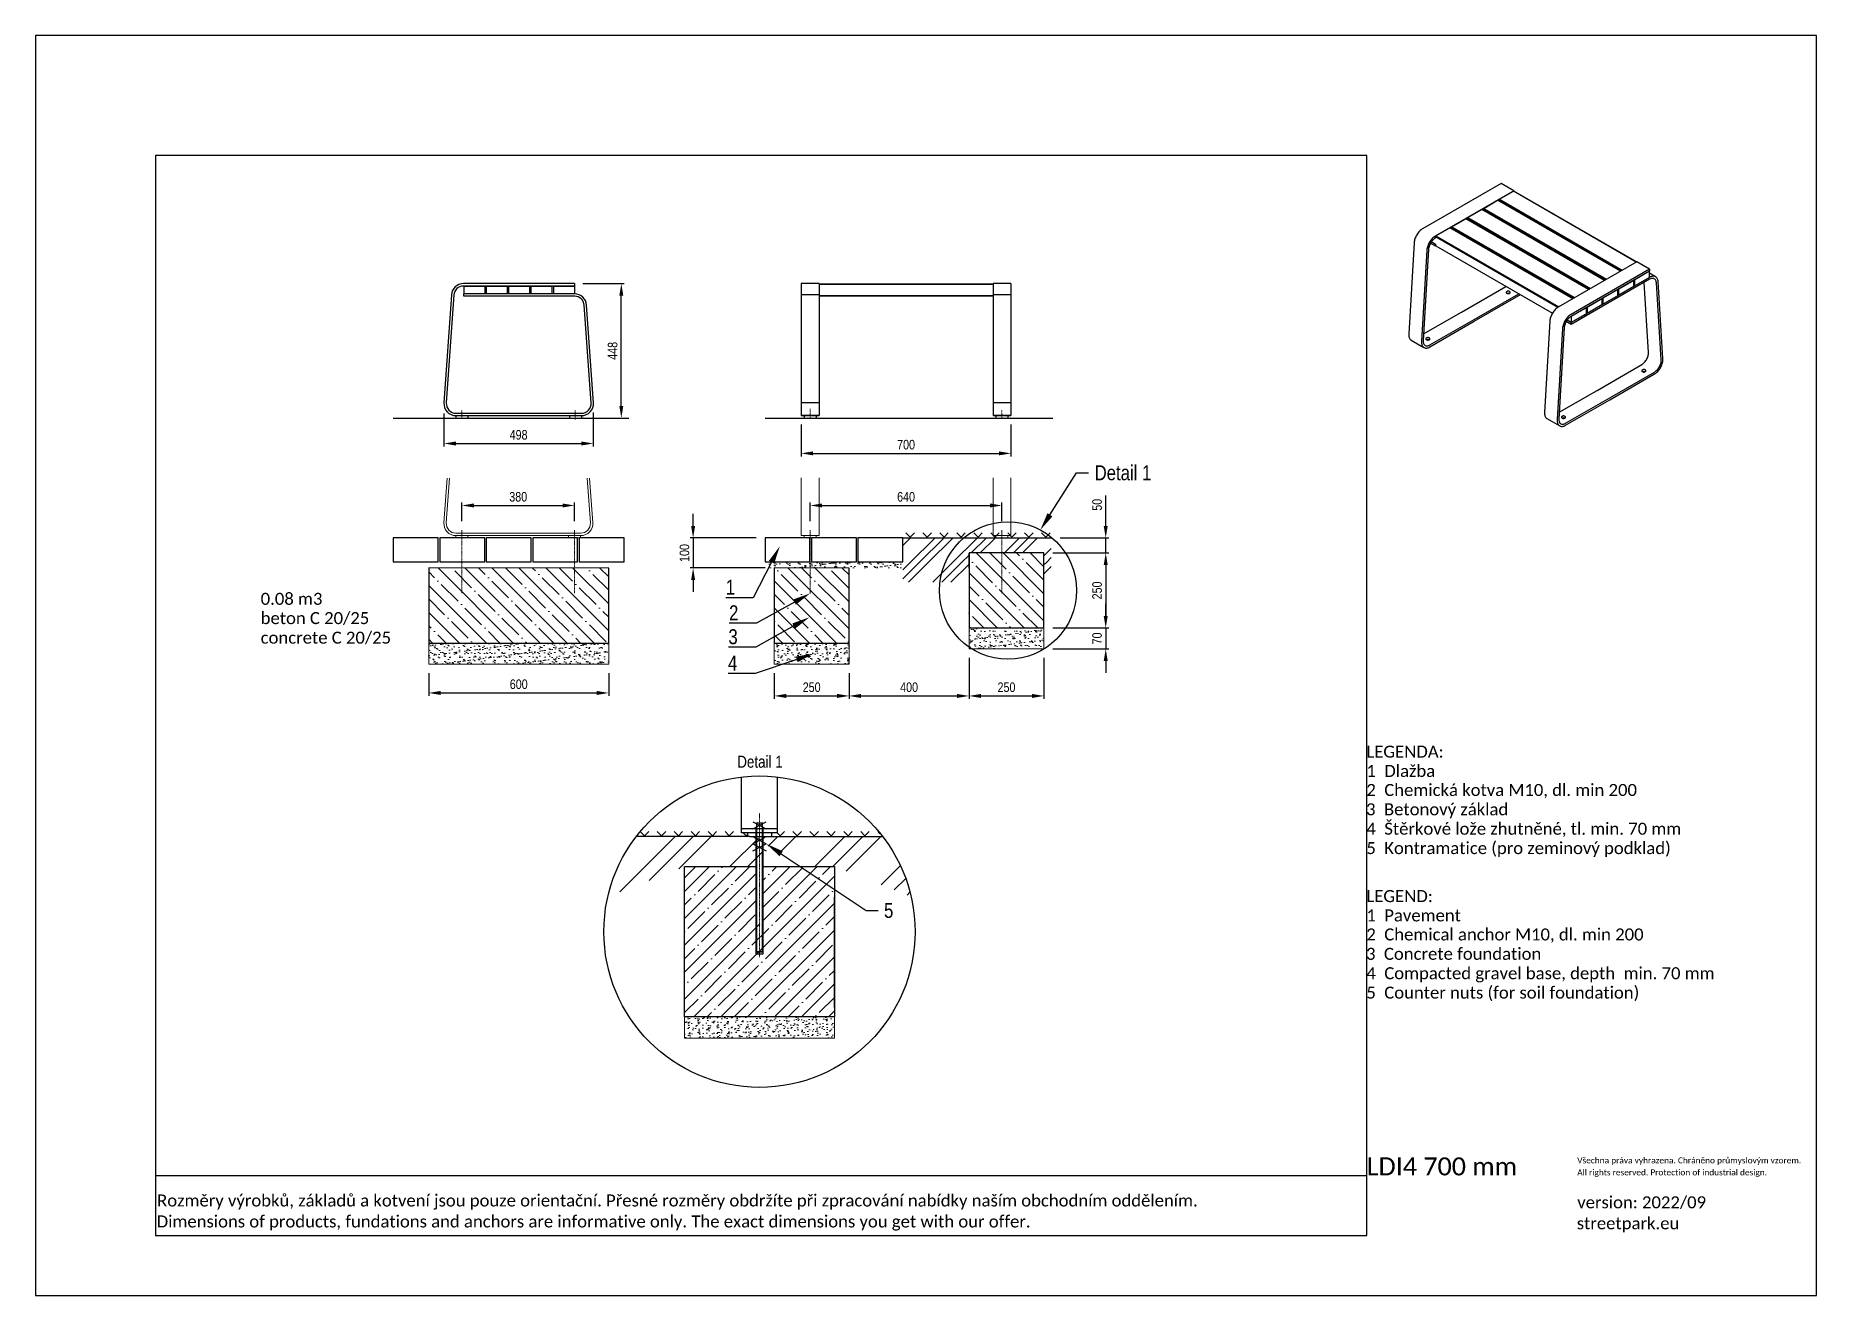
# Model space of a CAD drawing. Header units: millimetres. Extents: x 5064 to 11004, y 3085 to 7285.
import ezdxf
from ezdxf import colors
from ezdxf.entities.mleader import LeaderData, LeaderLine
from ezdxf.lldxf.tags import DXFTag
from ezdxf.math import Vec2, Vec3

# ---------------------------------------------------------------- set-up
doc = ezdxf.new("R2010")
doc.units = ezdxf.units.MM
doc.header["$LTSCALE"] = 0.3
doc.linetypes.add('DashDot', pattern=[15, 9, -3, 0, -3])
doc.layers.add('Nekreslit', color=6, linetype='Continuous', plot=False)
doc.layers.add('SRAFY', color=251, linetype='Continuous', lineweight=13)
doc.styles.add('SEACAD_Arial', font='arial.ttf', dxfattribs={"width": 0.8})
doc.styles.get("Standard").update_dxf_attribs({"font": 'calibri.ttf'})
tags = doc.linetypes.add('HIDDEN2', pattern=[4.7625, 3.175, -1.5875]).pattern_tags.tags
tags[6:7] = [DXFTag(74, 4), DXFTag(75, 0), DXFTag(340, '0'), DXFTag(46, 0.0), DXFTag(50, 0.0), DXFTag(44, 0.0), DXFTag(45, 0.0)]
tags[4:5] = [DXFTag(74, 4), DXFTag(75, 0), DXFTag(340, '0'), DXFTag(46, 0.0), DXFTag(50, 0.0), DXFTag(44, 0.0), DXFTag(45, 0.0)]
doc.dimstyles.new('ISO-25', dxfattribs={"dimtxt": 1.6, "dimasz": 2, "dimexe": 0.5, "dimexo": 1.5, "dimtad": 1, "dimdec": 0, "dimtxsty": 'SEACAD_Arial', "dimcen": 2, "dimadec": 0, "dimazin": 0, "dimtfac": 1, "dimtdec": 0, "dimtmove": 0, "dimatfit": 3, "dimfxl": 1, "dimarcsym": 0})
pattern_1 = [(135, (961.977, 0), (-44.9013, -44.9013), []), (135, (961.977, 44.9), (-44.9013, -44.9013), [79.375, -15.875, 0, -15.875])]

msp = doc.modelspace()

# ---------------------------------------------------------------- texts
for s, height, p in [('0.08 m3', 40, (5815.1, 5387.6)), ('beton C 20/25', 40, (5815.1, 5323.3)), ('concrete C 20/25', 40, (5815.1, 5258.1)), ('LEGENDA:', 40, (9503.3, 4878.1)), ('1  Dlažba', 40, (9503.3, 4813.8)), ('2  Chemická kotva M10, dl. min 200', 40, (9503.3, 4750.3)), ('3  Betonový základ', 40, (9502.2, 4685.8)), ('4  Štěrkové lože zhutněné, tl. min. 70 mm', 40, (9503.3, 4621.1)), ('5  Kontramatice (pro zeminový podklad)', 40, (9503.3, 4556.5)), ('LEGEND:', 40, (9503.3, 4396.4)), ('1  Pavement', 40, (9503.3, 4332.1)), ('2  Chemical anchor M10, dl. min 200', 40, (9503.3, 4268.6)), ('3  Concrete foundation', 40, (9502.2, 4204)), ('4  Compacted gravel base, depth  min. 70 mm', 40, (9503.3, 4139.3)), ('5  Counter nuts (for soil foundation)', 40, (9503.3, 4074.7)), ('LDI4 700 mm ', 60, (9504.4, 3485.3)), ('Všechna práva vyhrazena. Chráněno průmyslovým vzorem.', 20, (10206.7, 3525.3)), ('All rights reserved. Protection of industrial design.', 20, (10206.7, 3485.3)), ('Rozměry výrobků, základů a kotvení jsou pouze orientační. Přesné rozměry obdržíte při zpracování nabídky naším obchodním oddělením.', 39.9982, (5469.8, 3381.6)), ('version: 2022/09', 40, (10206.7, 3375.5)), ('Dimensions of products, fundations and anchors are informative only. The exact dimensions you get with our offer.', 39.9982, (5468.2, 3311.7)), ('streetpark.eu', 40, (10205.1, 3305.6))]:
    msp.add_text(s, height=height).set_placement(p)
at = {"insert": (7404.8, 4884.4), "char_height": 40, "attachment_point": 1, "style": 'SEACAD_Arial'}
msp.add_mtext_dynamic_manual_height_columns('Detail 1', width=226.121, gutter_width=200, heights=[0], dxfattribs=at)

# ---------------------------------------------------------------- blocks, each defined once
blk = doc.blocks.new('*D138')
at = {"color": 0, "lineweight": -2, "transparency": 16777216}
for p, q in [((6486.3, 5666.4), (6486.3, 5728.8)), ((6526.3, 5718.8), (6822.1, 5718.8)), ((6862.1, 5666.4), (6862.1, 5728.8))]:
    blk.add_line(p, q, dxfattribs=at)
at = {"color": 0, "transparency": 16777216}
for points in [[(6526.3, 5725.5), (6526.3, 5712.1), (6486.3, 5718.8)], [(6822.1, 5725.5), (6822.1, 5712.1), (6862.1, 5718.8)]]:
    blk.add_solid(points, dxfattribs=at)
at = {"layer": 'Defpoints', "color": 0, "transparency": 16777216}
for p in [(6862.1, 5718.8), (6486.3, 5636.4), (6862.1, 5636.4)]:
    blk.add_point(p, dxfattribs=at)
at = {"color": 0, "transparency": 16777216, "insert": (6674.2, 5747.6), "char_height": 32, "attachment_point": 5, "style": 'SEACAD_Arial'}
blk.add_mtext('380', dxfattribs=at)
blk = doc.blocks.new('*D139')
at = {"color": 0, "lineweight": -2, "transparency": 16777216}
for p, q in [((7647.9, 5666.5), (7647.9, 5728.8)), ((7687.9, 5718.8), (8247.9, 5718.8)), ((8287.9, 5666.4), (8287.9, 5728.8))]:
    blk.add_line(p, q, dxfattribs=at)
at = {"color": 0, "transparency": 16777216}
for points in [[(7687.9, 5725.5), (7687.9, 5712.1), (7647.9, 5718.8)], [(8247.9, 5725.5), (8247.9, 5712.1), (8287.9, 5718.8)]]:
    blk.add_solid(points, dxfattribs=at)
at = {"layer": 'Defpoints', "color": 0, "transparency": 16777216}
for p in [(8287.9, 5718.8), (7647.9, 5636.5), (8287.9, 5636.4)]:
    blk.add_point(p, dxfattribs=at)
at = {"color": 0, "transparency": 16777216, "insert": (7967.9, 5747.6), "char_height": 32, "attachment_point": 5, "style": 'SEACAD_Arial'}
blk.add_mtext('640', dxfattribs=at)
blk = doc.blocks.new('*D136')
at = {"color": 0, "lineweight": -2, "transparency": 16777216}
for p, q in [((8458, 5560.5), (8643.9, 5560.5)), ((8633.9, 5520.5), (8633.9, 5350.5)), ((8457.9, 5310.5), (8643.9, 5310.5))]:
    blk.add_line(p, q, dxfattribs=at)
at = {"color": 0, "transparency": 16777216}
for points in [[(8627.2, 5520.5), (8640.6, 5520.5), (8633.9, 5560.5)], [(8627.2, 5350.5), (8640.6, 5350.5), (8633.9, 5310.5)]]:
    blk.add_solid(points, dxfattribs=at)
at = {"layer": 'Defpoints', "color": 0, "transparency": 16777216}
for p in [(8428, 5560.5), (8427.9, 5310.5), (8633.9, 5310.5)]:
    blk.add_point(p, dxfattribs=at)
at = {"color": 0, "transparency": 16777216, "insert": (8605.1, 5435.5), "char_height": 32, "attachment_point": 5, "rotation": 90, "style": 'SEACAD_Arial'}
blk.add_mtext('250', dxfattribs=at)
blk = doc.blocks.new('*D137')
at = {"color": 0, "lineweight": -2, "transparency": 16777216}
for p, q in [((8633.9, 5350.5), (8633.9, 5390.5)), ((8457.9, 5310.5), (8643.9, 5310.5)), ((8633.9, 5310.5), (8633.9, 5240.5)), ((8457.9, 5240.5), (8643.9, 5240.5)), ((8633.9, 5200.5), (8633.9, 5160.5))]:
    blk.add_line(p, q, dxfattribs=at)
at = {"color": 0, "transparency": 16777216}
for points in [[(8627.2, 5350.5), (8640.6, 5350.5), (8633.9, 5310.5)], [(8627.2, 5200.5), (8640.6, 5200.5), (8633.9, 5240.5)]]:
    blk.add_solid(points, dxfattribs=at)
at = {"layer": 'Defpoints', "color": 0, "transparency": 16777216}
for p in [(8427.9, 5310.5), (8427.9, 5240.5), (8633.9, 5240.5)]:
    blk.add_point(p, dxfattribs=at)
at = {"color": 0, "transparency": 16777216, "insert": (8605.1, 5275.5), "char_height": 32, "attachment_point": 5, "rotation": 90, "style": 'SEACAD_Arial'}
blk.add_mtext('70', dxfattribs=at)
blk = doc.blocks.new('*D140')
at = {"color": 0, "lineweight": -2, "transparency": 16777216}
for p, q in [((6375.9, 5160.1), (6375.9, 5083.8)), ((6975.9, 5160.1), (6975.9, 5083.8)), ((6415.9, 5093.8), (6935.9, 5093.8))]:
    blk.add_line(p, q, dxfattribs=at)
at = {"color": 0, "transparency": 16777216}
for points in [[(6415.9, 5100.5), (6415.9, 5087.1), (6375.9, 5093.8)], [(6935.9, 5100.5), (6935.9, 5087.1), (6975.9, 5093.8)]]:
    blk.add_solid(points, dxfattribs=at)
at = {"layer": 'Defpoints', "color": 0, "transparency": 16777216}
for p in [(6375.9, 5190.1), (6975.9, 5190.1), (6975.9, 5093.8)]:
    blk.add_point(p, dxfattribs=at)
at = {"color": 0, "transparency": 16777216, "insert": (6675.9, 5122.7), "char_height": 32, "attachment_point": 5, "style": 'SEACAD_Arial'}
blk.add_mtext('600', dxfattribs=at)
blk = doc.blocks.new('*D141')
at = {"color": 0, "lineweight": -2, "transparency": 16777216}
for p, q in [((7528, 5160.1), (7528, 5073.8)), ((7778, 5160.1), (7778, 5073.8)), ((7568, 5083.8), (7738, 5083.8))]:
    blk.add_line(p, q, dxfattribs=at)
at = {"color": 0, "transparency": 16777216}
for points in [[(7568, 5090.5), (7568, 5077.1), (7528, 5083.8)], [(7738, 5090.5), (7738, 5077.1), (7778, 5083.8)]]:
    blk.add_solid(points, dxfattribs=at)
at = {"layer": 'Defpoints', "color": 0, "transparency": 16777216}
for p in [(7528, 5190.1), (7778, 5190.1), (7778, 5083.8)]:
    blk.add_point(p, dxfattribs=at)
at = {"color": 0, "transparency": 16777216, "insert": (7653, 5112.7), "char_height": 32, "attachment_point": 5, "style": 'SEACAD_Arial'}
blk.add_mtext('250', dxfattribs=at)
blk = doc.blocks.new('*D142')
at = {"color": 0, "lineweight": -2, "transparency": 16777216}
for p, q in [((8427.9, 5210.3), (8427.9, 5073.8)), ((8178, 5160.1), (8178, 5073.8)), ((8218, 5083.8), (8387.9, 5083.8))]:
    blk.add_line(p, q, dxfattribs=at)
at = {"color": 0, "transparency": 16777216}
for points in [[(8218, 5090.5), (8218, 5077.1), (8178, 5083.8)], [(8387.9, 5090.5), (8387.9, 5077.1), (8427.9, 5083.8)]]:
    blk.add_solid(points, dxfattribs=at)
at = {"layer": 'Defpoints', "color": 0, "transparency": 16777216}
for p in [(8427.9, 5240.3), (8178, 5190.1), (8427.9, 5083.8)]:
    blk.add_point(p, dxfattribs=at)
at = {"color": 0, "transparency": 16777216, "insert": (8302.9, 5112.7), "char_height": 32, "attachment_point": 5, "style": 'SEACAD_Arial'}
blk.add_mtext('250', dxfattribs=at)
blk = doc.blocks.new('*D143')
at = {"color": 0, "lineweight": -2, "transparency": 16777216}
for p, q in [((8178, 5210.5), (8178, 5073.8)), ((7778, 5160.1), (7778, 5073.8)), ((7818, 5083.8), (8138, 5083.8))]:
    blk.add_line(p, q, dxfattribs=at)
at = {"color": 0, "transparency": 16777216}
for points in [[(7818, 5090.5), (7818, 5077.1), (7778, 5083.8)], [(8138, 5090.5), (8138, 5077.1), (8178, 5083.8)]]:
    blk.add_solid(points, dxfattribs=at)
at = {"layer": 'Defpoints', "color": 0, "transparency": 16777216}
for p in [(8178, 5240.5), (7778, 5190.1), (8178, 5083.8)]:
    blk.add_point(p, dxfattribs=at)
at = {"color": 0, "transparency": 16777216, "insert": (7978, 5112.7), "char_height": 32, "attachment_point": 5, "style": 'SEACAD_Arial'}
blk.add_mtext('400', dxfattribs=at)
blk = doc.blocks.new('*D133')
at = {"color": 0, "lineweight": -2, "transparency": 16777216}
for p, q in [((8633.9, 5650.4), (8633.9, 5752)), ((8482.4, 5610.4), (8643.9, 5610.4)), ((8633.9, 5560.5), (8633.9, 5610.4)), ((8458, 5560.5), (8643.9, 5560.5)), ((8633.9, 5520.5), (8633.9, 5480.5))]:
    blk.add_line(p, q, dxfattribs=at)
at = {"color": 0, "transparency": 16777216}
for points in [[(8627.2, 5650.4), (8640.6, 5650.4), (8633.9, 5610.4)], [(8627.2, 5520.5), (8640.6, 5520.5), (8633.9, 5560.5)]]:
    blk.add_solid(points, dxfattribs=at)
at = {"layer": 'Defpoints', "color": 0, "transparency": 16777216}
for p in [(8452.4, 5610.4), (8633.9, 5610.4), (8428, 5560.5)]:
    blk.add_point(p, dxfattribs=at)
at = {"color": 0, "transparency": 16777216, "insert": (8605.1, 5721.2), "char_height": 32, "attachment_point": 5, "rotation": 90, "style": 'SEACAD_Arial'}
blk.add_mtext('50', dxfattribs=at)
blk = doc.blocks.new('*D134')
at = {"color": 0, "lineweight": -2, "transparency": 16777216}
for p, q in [((7617.9, 5988.4), (7617.9, 5882.5)), ((8317.9, 5988.4), (8317.9, 5882.5)), ((7657.9, 5892.5), (8277.9, 5892.5))]:
    blk.add_line(p, q, dxfattribs=at)
at = {"color": 0, "transparency": 16777216}
for points in [[(7657.9, 5899.2), (7657.9, 5885.9), (7617.9, 5892.5)], [(8277.9, 5899.2), (8277.9, 5885.9), (8317.9, 5892.5)]]:
    blk.add_solid(points, dxfattribs=at)
at = {"layer": 'Defpoints', "color": 0, "transparency": 16777216}
for p in [(7617.9, 6018.4), (8317.9, 6018.4), (8317.9, 5892.5)]:
    blk.add_point(p, dxfattribs=at)
at = {"color": 0, "transparency": 16777216, "insert": (7967.9, 5921.4), "char_height": 32, "attachment_point": 5, "style": 'SEACAD_Arial'}
blk.add_mtext('700', dxfattribs=at)
blk = doc.blocks.new('*D144')
at = {"color": 0, "lineweight": -2, "transparency": 16777216}
for p, q in [((6426.4, 6025.7), (6426.4, 5915.4)), ((6924.4, 6028.4), (6924.4, 5915.4)), ((6466.4, 5925.4), (6884.4, 5925.4))]:
    blk.add_line(p, q, dxfattribs=at)
at = {"color": 0, "transparency": 16777216}
for points in [[(6466.4, 5932.1), (6466.4, 5918.7), (6426.4, 5925.4)], [(6884.4, 5932.1), (6884.4, 5918.7), (6924.4, 5925.4)]]:
    blk.add_solid(points, dxfattribs=at)
at = {"layer": 'Defpoints', "color": 0, "transparency": 16777216}
for p in [(6426.4, 6055.7), (6924.4, 6058.4), (6924.4, 5925.4)]:
    blk.add_point(p, dxfattribs=at)
at = {"color": 0, "transparency": 16777216, "insert": (6675.4, 5954.2), "char_height": 32, "attachment_point": 5, "style": 'SEACAD_Arial'}
blk.add_mtext('498', dxfattribs=at)
blk = doc.blocks.new('*D145')
at = {"color": 0, "lineweight": -2, "transparency": 16777216}
for p, q in [((6889.5, 6458.4), (7028.1, 6458.4)), ((7018.1, 6050.4), (7018.1, 6418.4)), ((6914.4, 6010.4), (7028.1, 6010.4))]:
    blk.add_line(p, q, dxfattribs=at)
at = {"color": 0, "transparency": 16777216}
for points in [[(7011.4, 6418.4), (7024.7, 6418.4), (7018.1, 6458.4)], [(7011.4, 6050.4), (7024.7, 6050.4), (7018.1, 6010.4)]]:
    blk.add_solid(points, dxfattribs=at)
at = {"layer": 'Defpoints', "color": 0, "transparency": 16777216}
for p in [(6859.5, 6458.4), (7018.1, 6458.4), (6884.4, 6010.4)]:
    blk.add_point(p, dxfattribs=at)
at = {"color": 0, "transparency": 16777216, "insert": (6989.2, 6234.4), "char_height": 32, "attachment_point": 5, "rotation": 90, "style": 'SEACAD_Arial'}
blk.add_mtext('448', dxfattribs=at)
blk = doc.blocks.new('*D158')
at = {"color": 0, "lineweight": -2, "transparency": 16777216}
for p, q in [((7257.6, 5650.4), (7257.6, 5690.4)), ((7467.4, 5610.4), (7247.6, 5610.4)), ((7257.6, 5610.4), (7257.6, 5510.4)), ((7498, 5510.4), (7247.6, 5510.4)), ((7257.6, 5470.4), (7257.6, 5430.4))]:
    blk.add_line(p, q, dxfattribs=at)
at = {"color": 0, "transparency": 16777216}
for points in [[(7251, 5650.4), (7264.3, 5650.4), (7257.6, 5610.4)], [(7251, 5470.4), (7264.3, 5470.4), (7257.6, 5510.4)]]:
    blk.add_solid(points, dxfattribs=at)
at = {"layer": 'Defpoints', "color": 0, "transparency": 16777216}
for p in [(7497.4, 5610.4), (7257.6, 5510.4), (7528, 5510.4)]:
    blk.add_point(p, dxfattribs=at)
at = {"color": 0, "transparency": 16777216, "insert": (7228.8, 5560.4), "char_height": 32, "attachment_point": 5, "rotation": 90, "style": 'SEACAD_Arial'}
blk.add_mtext('100', dxfattribs=at)

# ---------------------------------------------------------------- dimensions: what is measured, and where the dimension line sits
for base, p1, p2, picture, middle in [((7018.1, 6458.4), (6884.4, 6010.4), (6859.5, 6458.4), '*D145', (6989.2, 6234.4)), ((8633.9, 5610.4), (8428, 5560.5), (8452.4, 5610.4), '*D133', (8605.1, 5721.2))]:
    dim = msp.add_linear_dim(base=base, p1=p1, p2=p2, angle=90, dimstyle='ISO-25')
    dim.commit()
    dim.dimension.update_dxf_attribs({"geometry": picture, "text_midpoint": middle})
for base, p1, p2, picture, middle in [((6924.4, 5925.4), (6426.4, 6055.7), (6924.4, 6058.4), '*D144', (6675.4, 5954.2)), ((8317.9, 5892.5), (7617.9, 6018.4), (8317.9, 6018.4), '*D134', (7967.9, 5921.4))]:
    dim = msp.add_linear_dim(base=base, p1=p1, p2=p2, dimstyle='ISO-25')
    dim.commit()
    dim.dimension.update_dxf_attribs({"geometry": picture, "text_midpoint": middle})
for base, p1, p2, override, picture, middle in [((6862.1, 5718.8), (6486.3, 5636.4), (6862.1, 5636.4), {"dimscale": 0, "dimrnd": 10}, '*D138', (6674.2, 5747.6)), ((8287.9, 5718.8), (7647.9, 5636.5), (8287.9, 5636.4), {"dimscale": 0}, '*D139', (7967.9, 5747.6)), ((8178, 5083.8), (7778, 5190.1), (8178, 5240.5), {"dimscale": 0, "dimtix": 0, "dimtofl": 1, "dimtmove": 0, "dimatfit": 3}, '*D143', (7978, 5112.7)), ((8427.9, 5083.8), (8178, 5190.1), (8427.9, 5240.3), {"dimscale": 0, "dimtix": 0, "dimtofl": 1, "dimtmove": 0, "dimatfit": 3}, '*D142', (8302.9, 5112.7)), ((6975.9, 5093.8), (6375.9, 5190.1), (6975.9, 5190.1), {"dimscale": 0, "dimtix": 0, "dimtofl": 1, "dimtmove": 0, "dimatfit": 3}, '*D140', (6675.9, 5122.7)), ((7778, 5083.8), (7528, 5190.1), (7778, 5190.1), {"dimscale": 0, "dimtix": 0, "dimtofl": 1, "dimtmove": 0, "dimatfit": 3}, '*D141', (7653, 5112.7))]:
    dim = msp.add_linear_dim(base=base, p1=p1, p2=p2, dimstyle='ISO-25', override=override)
    dim.commit()
    dim.dimension.update_dxf_attribs({"geometry": picture, "text_midpoint": middle})
dim = msp.add_linear_dim(base=(7257.6, 5510.4), p1=(7497.4, 5610.4), p2=(7528, 5510.4), angle=90, dimstyle='ISO-25')
dim.commit()
dim.dimension.update_dxf_attribs({"geometry": '*D158', "text_midpoint": (7257.6, 5560.4), "dimtype": 160})
for base, p1, p2, override, picture, middle in [((8633.9, 5310.5), (8428, 5560.5), (8427.9, 5310.5), {"dimscale": 0}, '*D136', (8605.1, 5435.5)), ((8633.9, 5240.5), (8427.9, 5310.5), (8427.9, 5240.5), {"dimscale": 0, "dimtmove": 1}, '*D137', (8605.1, 5275.5))]:
    dim = msp.add_linear_dim(base=base, p1=p1, p2=p2, angle=90, dimstyle='ISO-25', override=override)
    dim.commit()
    dim.dimension.update_dxf_attribs({"geometry": picture, "text_midpoint": middle})

# ---------------------------------------------------------------- hatches: boundary and pattern name
at = {"layer": 'SRAFY'}
h = msp.add_hatch(dxfattribs=at)
h.set_pattern_fill('TERACO', color=256, scale=20)
h.set_pattern_definition([(45, (61.967, 295.79), (-28.28427, 28.28427), [20, -20]), (135, (118.536, 295.79), (-28.28427, -28.28427), [20, -20])])
h.paths.add_polyline_path([(7957.3, 5610.4), (7957.3, 5633.5), (8452.4, 5633.5), (8452.4, 5610.5)])
h = msp.add_hatch(dxfattribs=at)
h.set_pattern_fill('GOST_GROUND', color=256, scale=10)
h.set_pattern_definition([(45, (61.97, 295.79), (141.4214, -9e-15), [200]), (45, (91.97, 295.79), (141.4214, -9e-15), [200]), (45, (121.97, 295.79), (141.4214, -9e-15), [200])])
h.paths.add_polyline_path([(8177.9, 5462.8), (7957.4, 5462.7), (7957.4, 5610.3), (8452.4, 5610.4), (8452.4, 5463), (8428, 5463), (8428, 5560.5), (8177.9, 5560.5)])
h = msp.add_hatch(dxfattribs=at)
h.set_pattern_fill('AR-SAND', color=256, scale=0.5)
h.set_pattern_definition([(37.5, (961.977, 295.79), (-0.800016, 24.47066), [0, -19.304, 0, -21.59, 0, -20.6375]), (7.5, (961.977, 295.79), (22.47616, 35.84126), [0, -10.414, 0, -17.399, 0, -6.6675]), (327.5, (946.356, 295.79), (39.54962, 0.07186), [0, -6.35, 0, -22.86, 0, -29.845]), (317.5, (946.356, 295.79), (38.17782, 11.14647), [0, -3.175, 0, -14.986, 0, -17.145])])
h.paths.add_polyline_path([(7497.4, 5530.4), (7497.4, 5510.5), (7528, 5510.4), (7647.9, 5510.3), (7647.9, 5530.4)])
h.paths.add_polyline_path([(7957.4, 5510.1), (7957.4, 5530.4), (7647.9, 5530.4), (7647.9, 5510.3), (7777.9, 5510.1)])
h = msp.add_hatch(dxfattribs=at)
h.set_pattern_fill('ANSI35', color=256, scale=10, angle=90)
h.set_pattern_definition([(135, (61.97, 50.4), (-44.9013, -44.9013), []), (135, (61.97, 95.3), (-44.9013, -44.9013), [79.375, -15.875, 0, -15.875])])
h.paths.add_polyline_path([(8427.9, 5560.5), (8177.9, 5560.5), (8177.9, 5310.5), (8427.9, 5310.5)])
h = msp.add_hatch(dxfattribs=at)
h.set_pattern_fill('ANSI35', color=256, scale=10, angle=90)
h.set_pattern_definition(pattern_1)
h.paths.add_polyline_path([(6975.9, 5385.1), (6975.9, 5510.1), (6375.9, 5510.1), (6375.9, 5240.4), (6375.9, 5260.1), (6975.9, 5260.1)])
h = msp.add_hatch(dxfattribs=at)
h.set_pattern_fill('ANSI35', color=256, scale=10, angle=90)
h.set_pattern_definition(pattern_1)
h.paths.add_polyline_path([(7528, 5260.1), (7778, 5260.1), (7778, 5260.1, -1.000149), (7777.9, 5260.1, -0.999851), (7778, 5260.1), (7777.9, 5510.1), (7528, 5510.4)])
h = msp.add_hatch(dxfattribs=at)
h.set_pattern_fill('AR-SAND', color=256, scale=0.5)
h.set_pattern_definition([(37.5, (55.38, 781.748), (-0.800016, 24.47066), [0, -19.304, 0, -21.59, 0, -20.6375]), (7.5, (55.38, 781.748), (22.47616, 35.84126), [0, -10.414, 0, -17.399, 0, -6.6675]), (327.5, (39.758, 781.748), (39.54962, 0.07186), [0, -6.35, 0, -22.86, 0, -29.845]), (317.5, (39.76, 781.748), (38.17782, 11.14647), [0, -3.175, 0, -14.986, 0, -17.145])])
h.paths.add_polyline_path([(8177.9, 5310.5), (8427.9, 5310.5), (8427.9, 5240.5), (8178, 5240.5)])
h = msp.add_hatch(dxfattribs=at)
h.set_pattern_fill('AR-SAND', color=256, scale=0.5)
h.set_pattern_definition([(37.5, (961.977, 0), (-0.800016, 24.47066), [0, -19.304, 0, -21.59, 0, -20.6375]), (7.5, (961.977, 0), (22.47616, 35.84126), [0, -10.414, 0, -17.399, 0, -6.6675]), (327.5, (946.356, 0), (39.54962, 0.07186), [0, -6.35, 0, -22.86, 0, -29.845]), (317.5, (946.356, 0), (38.17782, 11.14647), [0, -3.175, 0, -14.986, 0, -17.145])])
h.paths.add_polyline_path([(6975.9, 5190.1), (6975.9, 5260.1), (6375.9, 5260.1), (6375.9, 5190.1)])
h = msp.add_hatch(dxfattribs=at)
h.set_pattern_fill('AR-SAND', color=256, scale=0.5, angle=90)
h.set_pattern_definition([(127.5, (961.977, 0), (-24.47066, -0.800016), [0, -19.304, 0, -21.59, 0, -20.6375]), (97.5, (961.977, 0), (-35.84126, 22.47616), [0, -10.414, 0, -17.399, 0, -6.6675]), (57.5, (961.977, -15.62), (-0.07186, 39.54962), [0, -6.35, 0, -22.86, 0, -29.845]), (47.5, (961.977, -15.62), (-11.14647, 38.17782), [0, -3.175, 0, -14.986, 0, -17.145])])
h.paths.add_polyline_path([(7528, 5260.1), (7528, 5190.1), (7777.9, 5190.1), (7777.9, 5260.1)])
h = msp.add_hatch(dxfattribs=at)
h.set_pattern_fill('TERACO', color=256, scale=20)
h.set_pattern_definition([(45, (-767.6, -699.72), (-28.28427, 28.28427), [20, -20]), (135, (-711.03, -699.72), (-28.28427, -28.28427), [20, -20])])
h.paths.add_polyline_path([(7439, 4614.9), (7439, 4627.8), (7419, 4627.8), (7419, 4638), (7077.2, 4638), (7077.2, 4614.9)])
h.paths.add_polyline_path([(7519, 4627.8), (7519, 4614.9), (7880.8, 4614.9), (7880.8, 4638), (7539, 4638), (7539, 4627.8)])
h = msp.add_hatch(dxfattribs=at)
h.set_pattern_fill('GOST_GROUND', color=256, scale=20)
h.set_pattern_definition([(45, (0, 245.79), (282.8427, -2e-14), [400]), (45, (60, 245.79), (282.8427, -2e-14), [400]), (45, (120, 245.79), (282.8427, -2e-14), [400])])
edge = h.paths.add_edge_path()
edge.add_line((7469, 4615), (7447, 4615))
edge.add_line((7447, 4615), (7068, 4615))
edge.add_arc((7479, 4297.8), 519.1, 142.33693, 166.98753)
edge.add_line((6973.2, 4414.7), (7229, 4514.6))
edge.add_line((7229, 4514.6), (7589, 4515))
edge.add_line((7589, 4515), (7469, 4615))
edge = h.paths.add_edge_path()
edge.add_line((7889.9, 4615), (7511, 4615))
edge.add_line((7511, 4615), (7489, 4615))
edge.add_line((7489, 4615), (7489, 4515))
edge.add_line((7489, 4515), (7729, 4515))
edge.add_line((7729, 4515), (7984.8, 4414.7))
edge.add_arc((7479, 4297.8), 519.1, 13.01247, 37.66307)
h = msp.add_hatch(dxfattribs=at)
h.set_pattern_fill('ANSI35', color=256, scale=10, angle=0.00001)
h.set_pattern_definition([(45, (0, 346.13), (-44.9013, 44.90127), []), (45, (44.9, 346.13), (-44.9013, 44.90127), [79.375, -15.875, 0, -15.875])])
h.paths.add_polyline_path([(7729, 4515), (7489, 4515), (7489, 4324), (7469, 4324), (7469, 4515), (7229, 4515), (7229, 4015), (7729, 4015)])
h = msp.add_hatch(dxfattribs=at)
h.set_pattern_fill('AR-SAND', color=256, scale=0.5, angle=90)
h.set_pattern_definition([(127.5, (538.01, -1281.939), (-24.47066, -0.800016), [0, -19.304, 0, -21.59, 0, -20.6375]), (97.5, (538.01, -1281.94), (-35.84126, 22.47616), [0, -10.414, 0, -17.399, 0, -6.6675]), (57.5, (538.01, -1297.56), (-0.07186, 39.54962), [0, -6.35, 0, -22.86, 0, -29.845]), (47.5, (538.01, -1297.56), (-11.14647, 38.17782), [0, -3.175, 0, -14.986, 0, -17.145])])
h.paths.add_polyline_path([(7729, 4015), (7229, 4015), (7229, 3943.2), (7729, 3943.2)])

# ---------------------------------------------------------------- linework, layer by layer
at = {"color": 7, "linetype": 'Continuous', "lineweight": 25}
for p, q in [((9952.5, 6792.5), (9690.9, 6641.5)), ((9995, 6768), (9952.5, 6792.5)), ((9995, 6768), (9733.3, 6617)), ((9894.6, 6709.3), (9941.2, 6736.2)), ((10350.7, 6499.9), (9941.2, 6736.2)), ((10351.2, 6500.2), (9942.2, 6736.3)), ((9946.2, 6734), (9946.2, 6737.4)), ((10354.2, 6501.9), (9946.2, 6737.4)), ((9947.6, 6739.9), (9994.3, 6766.8)), ((9947.6, 6739.9), (10357, 6503.5)), ((10403.7, 6530.5), (9994.3, 6766.8)), ((9995, 6768), (9995, 6767)), ((10404.3, 6530.8), (9995.3, 6766.9)), ((9788.5, 6648), (9835.2, 6675)), ((10244.6, 6438.6), (9835.2, 6675)), ((10245.2, 6439), (9836.2, 6675.1)), ((9840.1, 6672.8), (9840.1, 6676.2)), ((10248.1, 6440.7), (9840.1, 6676.2)), ((9841.5, 6678.7), (9888.2, 6705.6)), ((9841.5, 6678.7), (10251, 6442.3)), ((10297.6, 6469.2), (9888.2, 6705.6)), ((10298.2, 6469.6), (9889.2, 6705.7)), ((9893.2, 6703.4), (9893.2, 6706.8)), ((10301.2, 6471.3), (9893.2, 6706.8)), ((9894.6, 6709.3), (10304, 6472.9)), ((9662.7, 6594.8), (9644.9, 6290.6)), ((9734.1, 6589.7), (9720, 6597.8)), ((9734.1, 6610.9), (9733.3, 6610.5)), ((9734.1, 6610.9), (9734.1, 6615)), ((10142.1, 6379.4), (9734.1, 6615)), ((9735.5, 6617.4), (9782.1, 6644.4)), ((9735.5, 6617.4), (10144.9, 6381.1)), ((10191.6, 6408), (9782.1, 6644.4)), ((10192.1, 6408.4), (9783.1, 6644.5)), ((9787.1, 6642.2), (9787.1, 6645.6)), ((10195.1, 6410.1), (9787.1, 6645.6)), ((9788.5, 6648), (10197.9, 6411.7)), ((9705.1, 6570.3), (9687.3, 6266.1)), ((9710.8, 6573.1), (9693, 6268.9)), ((9734.1, 6583.1), (9717, 6593)), ((9734.1, 6589.7), (9734.1, 6585.6)), ((9734.1, 6583.1), (9734.1, 6589.7)), ((9735.6, 6584), (9734.1, 6583.1)), ((9734.5, 6584.7), (10123.9, 6359.9)), ((10405.1, 6531.3), (10143.5, 6380.2)), ((10447.5, 6506.8), (10185.9, 6355.8)), ((10447.5, 6500.3), (10185.9, 6349.2)), ((10448.2, 6479.4), (10186.6, 6328.4)), ((10398.7, 6472.1), (10448.2, 6500.7)), ((10448.2, 6479.4), (10398.7, 6450.9)), ((10447.5, 6506.8), (10405.1, 6531.3)), ((10447.5, 6506.8), (10447.5, 6500.3)), ((10448.2, 6500.7), (10447.5, 6501.1)), ((10448.2, 6479.4), (10448.2, 6500.7)), ((10468.2, 6481.4), (10448.2, 6493)), ((6451.6, 6421.2), (6426.4, 6061.2)), ((6459.5, 6420.7), (6434.4, 6060.7)), ((6861.5, 6458.4), (6491.5, 6458.4)), ((6861.5, 6450.4), (6491.5, 6450.4)), ((6492.5, 6450.4), (6492.5, 6424.4)), ((6492.5, 6450.4), (6562.5, 6450.4)), ((6562.5, 6424.4), (6492.5, 6424.4)), ((6492.5, 6416.4), (6492.5, 6424.4)), ((6862.5, 6424.4), (6492.5, 6424.4)), ((6862.5, 6416.4), (6492.5, 6416.4)), ((6562.5, 6450.4), (6562.5, 6424.4)), ((6567.5, 6450.4), (6637.5, 6450.4)), ((6567.5, 6450.4), (6567.5, 6424.4)), ((6637.5, 6424.4), (6567.5, 6424.4)), ((6637.5, 6450.4), (6637.5, 6424.4)), ((6642.5, 6424.4), (6642.5, 6450.4)), ((6642.5, 6450.4), (6712.5, 6450.4)), ((6712.5, 6424.4), (6642.5, 6424.4)), ((6712.5, 6424.4), (6712.5, 6450.4)), ((6717.5, 6450.4), (6787.5, 6450.4)), ((6717.5, 6424.4), (6717.5, 6450.4)), ((6787.5, 6424.4), (6717.5, 6424.4)), ((6787.5, 6424.4), (6787.5, 6450.4)), ((6792.5, 6424.4), (6792.5, 6450.4)), ((6792.5, 6450.4), (6862.5, 6450.4)), ((6862.5, 6424.4), (6792.5, 6424.4)), ((6861.5, 6458.4), (6861.5, 6450.4)), ((6862.5, 6450.4), (6862.5, 6455.4)), ((6862.5, 6424.4), (6862.5, 6450.4)), ((7677.9, 6458.4), (7617.9, 6458.4)), ((7617.9, 6458.4), (7617.9, 6421.2)), ((7677.9, 6421.2), (7617.9, 6421.2)), ((7617.9, 6421.2), (7617.9, 6061.2)), ((7677.9, 6458.4), (7677.9, 6421.2)), ((7677.9, 6457.4), (8257.9, 6457.4)), ((8257.9, 6455.4), (7677.9, 6455.4)), ((7677.9, 6421.2), (7677.9, 6061.2)), ((7677.9, 6419.4), (8257.9, 6419.4)), ((8257.9, 6417.4), (7677.9, 6417.4)), ((7677.9, 6417.4), (8257.9, 6417.4)), ((8317.9, 6458.4), (8257.9, 6458.4)), ((8257.9, 6458.4), (8257.9, 6421.2)), ((8317.9, 6421.2), (8257.9, 6421.2)), ((8257.9, 6421.2), (8257.9, 6061.2)), ((8317.9, 6458.4), (8317.9, 6421.2)), ((8317.9, 6421.2), (8317.9, 6061.2)), ((9820.9, 6363.8), (9969, 6449.3)), ((9863.3, 6339.3), (10011.4, 6424.8)), ((9863.3, 6332.8), (10011.8, 6418.5)), ((10448.2, 6472.9), (10186.6, 6321.9)), ((10292.7, 6410.9), (10342.2, 6439.4)), ((10342.2, 6418.2), (10292.7, 6389.6)), ((10342.2, 6418.2), (10342.2, 6439.4)), ((10345.7, 6420.3), (10342.2, 6422.3)), ((10345.7, 6441.5), (10395.2, 6470.1)), ((10395.2, 6448.8), (10345.7, 6420.3)), ((10345.7, 6420.3), (10345.7, 6441.5)), ((10395.2, 6448.8), (10395.2, 6470.1)), ((10398.7, 6450.9), (10395.2, 6452.9)), ((10398.7, 6450.9), (10398.7, 6472.1)), ((10444.5, 6229.2), (10429.9, 6462.3)), ((10486.9, 6204.8), (10470.8, 6461.6)), ((10492.6, 6208.5), (10476.5, 6465.4)), ((6917.2, 6060.7), (6894.4, 6386.7)), ((6925.2, 6061.2), (6902.4, 6387.2)), ((9694.2, 6290.7), (9820.9, 6363.8)), ((10186.6, 6349.6), (10236.1, 6378.2)), ((10236.1, 6357), (10186.6, 6328.4)), ((10236.1, 6378.2), (10236.1, 6357)), ((10239.6, 6359), (10236.1, 6361.1)), ((10239.6, 6380.3), (10289.1, 6408.8)), ((10289.1, 6387.6), (10239.6, 6359)), ((10239.6, 6380.3), (10239.6, 6359)), ((10289.1, 6408.8), (10289.1, 6387.6)), ((10292.7, 6389.6), (10289.1, 6391.7)), ((10292.7, 6389.6), (10292.7, 6410.9)), ((9715.5, 6254), (9863.3, 6339.3)), ((9715.5, 6247.5), (9863.3, 6332.8)), ((10115.2, 6333.6), (10097.4, 6029.3)), ((10157.7, 6309.1), (10139.9, 6004.9)), ((10163.3, 6311.9), (10145.5, 6007.7)), ((10186.6, 6321.9), (10169.5, 6331.7)), ((10186.6, 6328.4), (10172.6, 6336.5)), ((10186.6, 6349.6), (10186.6, 6328.4)), ((10186.6, 6321.9), (10186.6, 6328.4)), ((9653.1, 6270), (9695.5, 6245.5)), ((10273.4, 6102.5), (10421.9, 6188.3)), ((10315.9, 6078), (10464.4, 6163.8)), ((10315.9, 6071.5), (10464.4, 6157.2)), ((7677.9, 6061.2), (7617.9, 6061.2)), ((7617.9, 6061.2), (7617.9, 6018.4)), ((7677.9, 6061.2), (7677.9, 6018.4)), ((8317.9, 6061.2), (8257.9, 6061.2)), ((8257.9, 6061.2), (8257.9, 6018.4)), ((8317.9, 6061.2), (8317.9, 6018.4)), ((10146.8, 6029.4), (10273.4, 6102.5)), ((10168.1, 5992.7), (10315.9, 6078)), ((10168.1, 5986.2), (10315.9, 6071.5)), ((6466.3, 6026.4), (6675.3, 6026.4)), ((6466.3, 6018.4), (6675.3, 6018.4)), ((6466.3, 6018.4), (6466.3, 6010.4)), ((6466.3, 6018.4), (6468.3, 6018.4)), ((6466.3, 6010.4), (6506.3, 6010.4)), ((6468.3, 6018.4), (6504.3, 6018.4)), ((6504.3, 6018.4), (6506.3, 6018.4)), ((6506.3, 6018.4), (6506.3, 6010.4)), ((6675.3, 6026.4), (6885.3, 6026.4)), ((6675.3, 6018.4), (6885.3, 6018.4)), ((6845.3, 6018.4), (6845.3, 6010.4)), ((6845.3, 6010.4), (6885.3, 6010.4)), ((6885.3, 6018.4), (6885.3, 6010.4)), ((7617.9, 6018.4), (7677.9, 6018.4)), ((7677.9, 6018.4), (7617.9, 6018.4)), ((7627.9, 6018.4), (7627.9, 6010.4)), ((7667.9, 6018.4), (7667.9, 6010.4)), ((8267.9, 6018.4), (8257.9, 6018.4)), ((8257.9, 6018.4), (8257.9, 6018.4)), ((8257.9, 6018.4), (8317.9, 6018.4)), ((8317.9, 6018.4), (8257.9, 6018.4)), ((8257.9, 6018.4), (8257.9, 6018.4)), ((8267.9, 6018.4), (8267.9, 6010.4)), ((8267.9, 6018.4), (8267.9, 6018.4)), ((8317.9, 6018.4), (8307.9, 6018.4)), ((8307.9, 6018.4), (8307.9, 6010.4)), ((8307.9, 6018.4), (8307.9, 6018.4)), ((8317.9, 6018.4), (8317.9, 6018.4)), ((8317.9, 6018.4), (8317.9, 6018.4)), ((10105.7, 6008.7), (10148.1, 5984.2))]:
    msp.add_line(p, q, dxfattribs=at)
at = {"color": 7, "linetype": 'Continuous'}
for p, q in [((6257.4, 6010.4), (7042.9, 6010.4)), ((7497.4, 6010.4), (8457.4, 6010.4)), ((6407.4, 5610.4), (6257.4, 5610.4)), ((6257.4, 5610.4), (6257.4, 5530.4)), ((6407.4, 5530.4), (6407.4, 5610.4)), ((6562.4, 5610.4), (6412.4, 5610.4)), ((6412.4, 5610.4), (6412.4, 5530.4)), ((6562.4, 5530.4), (6562.4, 5610.4)), ((6717.4, 5610.4), (6567.4, 5610.4)), ((6567.4, 5610.4), (6567.4, 5530.4)), ((6717.4, 5530.4), (6717.4, 5610.4)), ((6872.4, 5610.4), (6722.4, 5610.4)), ((6722.4, 5610.4), (6722.4, 5530.4)), ((6872.4, 5530.4), (6872.4, 5610.4)), ((7027.4, 5610.4), (6877.4, 5610.4)), ((6877.4, 5610.4), (6877.4, 5530.4)), ((7027.4, 5530.4), (7027.4, 5610.4)), ((7647.4, 5610.4), (7497.4, 5610.4)), ((7497.4, 5610.4), (7497.4, 5530.4)), ((7647.4, 5530.4), (7647.4, 5610.4)), ((7802.4, 5610.4), (7652.4, 5610.4)), ((7652.4, 5610.4), (7652.4, 5530.4)), ((7802.4, 5530.4), (7802.4, 5610.4)), ((7957.4, 5610.4), (7807.4, 5610.4)), ((7807.4, 5610.4), (7807.4, 5530.4)), ((7957.4, 5530.4), (7957.4, 5610.4)), ((6257.4, 5530.4), (6407.4, 5530.4)), ((6412.4, 5530.4), (6562.4, 5530.4)), ((6567.4, 5530.4), (6717.4, 5530.4)), ((6722.4, 5530.4), (6872.4, 5530.4)), ((6877.4, 5530.4), (7027.4, 5530.4)), ((7497.4, 5530.4), (7647.4, 5530.4)), ((7652.4, 5530.4), (7802.4, 5530.4)), ((7807.4, 5530.4), (7957.4, 5530.4)), ((7419, 4627.8), (7419, 4813.4)), ((7539, 4627.8), (7539, 4813.4)), ((7539, 4627.8), (7419, 4627.8)), ((7439, 4627.8), (7439, 4615)), ((7519, 4627.8), (7519, 4615)), ((7229, 4015), (7229, 4515)), ((7229, 4515), (7469, 4515)), ((7489, 4515), (7729, 4515)), ((7729, 4515), (7729, 4015)), ((7729, 4293.7), (7729, 4413.7)), ((7729, 4045.4), (7729, 4413.7)), ((7229, 4015), (7729, 4015))]:
    msp.add_line(p, q, dxfattribs=at)
at = {"color": 0, "linetype": 'DashDot', "lineweight": 9, "ltscale": 0.1}
for p, q in [((6486.3, 6036.4), (6486.3, 6007.3)), ((6864.4, 6036.4), (6864.4, 6005.4)), ((7647.9, 6040.5), (7647.9, 6009.5)), ((8287.9, 6038.2), (8287.9, 6007.2))]:
    msp.add_line(p, q, dxfattribs=at)
for p, q in [((7627.9, 6010.4), (7667.9, 6010.4)), ((8267.9, 6010.4), (8307.9, 6010.4)), ((7957.4, 5610.4), (8452.4, 5610.4)), ((6257.4, 5530.4), (6399.4, 5530.4)), ((8177.9, 5510.1), (8177.9, 5560)), ((7456.5, 4664.6), (7501.5, 4640.6)), ((7456.5, 4640.6), (7501.5, 4664.6)), ((7470.6, 4661), (7487.4, 4661)), ((7447, 4615), (7068, 4615)), ((7447, 4615), (7511, 4615)), ((7456.5, 4615), (7501.5, 4591)), ((7456.5, 4591), (7501.5, 4615)), ((7456.5, 4591), (7501.5, 4567)), ((7456.5, 4567), (7501.5, 4591)), ((7511, 4615), (7889.9, 4615)), ((7229, 4414.7), (7229, 4514.6))]:
    msp.add_line(p, q)
at = {"lineweight": 15}
for p, q in [((6436.8, 5810.4), (6426.4, 5661.2)), ((6444.9, 5810.4), (6434.4, 5660.7)), ((6904.4, 5810.4), (6914.8, 5660.7)), ((6912.4, 5810.4), (6922.8, 5661.2)), ((6466.3, 5626.4), (6882.9, 5626.4)), ((6466.3, 5618.4), (6882.9, 5618.4))]:
    msp.add_line(p, q, dxfattribs=at)
at = {"color": 0, "linetype": 'DashDot', "lineweight": 9}
for p, q in [((6486.3, 5636.4), (6486.3, 5425.8)), ((6862.1, 5636.4), (6862.1, 5425.8)), ((7647.9, 5636.5), (7647.9, 5425.8)), ((8287.9, 5636.4), (8287.9, 5425.8))]:
    msp.add_line(p, q, dxfattribs=at)
at = {"color": 7, "linetype": 'DashDot', "lineweight": 9}
msp.add_line((7479, 4212.9), (7479, 4692.9), dxfattribs=at)
at = {"color": 7, "linetype": 'HIDDEN2'}
for p, q in [((7539, 4640.6), (7419, 4640.6)), ((7467, 4640.6), (7467, 4414.7)), ((7470.6, 4661), (7469, 4659.4)), ((7489, 4659.4), (7469, 4659.4)), ((7469, 4659.4), (7469, 4231.3)), ((7489, 4659.4), (7487.4, 4661)), ((7489, 4231.3), (7489, 4659.4)), ((7491, 4414.7), (7491, 4640.6)), ((7469, 4614.9), (7469, 4614.9)), ((7489, 4614.9), (7489, 4614.9)), ((7467, 4414.7), (7467, 4223.7)), ((7491, 4223.7), (7491, 4414.7)), ((7467, 4223.7), (7491, 4223.7)), ((7469, 4231.3), (7489, 4231.3)), ((7469, 4231.3), (7470.6, 4229.7)), ((7479, 4229.7), (7470.6, 4229.7)), ((7487.4, 4229.7), (7479, 4229.7)), ((7487.4, 4229.7), (7489, 4231.3))]:
    msp.add_line(p, q, dxfattribs=at)
at = {"color": 7, "linetype": 'Continuous', "lineweight": 25, "flags": 128}
for points in [[(9690.9, 6641.5), (9688.3, 6639.8), (9685.6, 6637.9), (9683.1, 6635.7), (9680.5, 6633.2), (9678.1, 6630.6), (9675.8, 6627.7), (9673.6, 6624.7), (9671.6, 6621.6), (9669.8, 6618.3), (9668.1, 6615), (9666.6, 6611.6), (9665.4, 6608.2), (9664.4, 6604.7), (9663.6, 6601.4), (9663, 6598), (9662.7, 6594.8)], [(9733.3, 6617), (9730.7, 6615.3), (9728.1, 6613.4), (9725.5, 6611.2), (9723, 6608.7), (9720.6, 6606.1), (9718.2, 6603.3), (9716.1, 6600.2), (9714, 6597.1), (9712.2, 6593.8), (9710.5, 6590.5), (9709.1, 6587.1), (9707.8, 6583.7), (9706.8, 6580.2), (9706, 6576.9), (9705.4, 6573.6), (9705.1, 6570.3)], [(9733.3, 6610.5), (9730.9, 6608.9), (9728.5, 6607.1), (9726.2, 6605), (9723.9, 6602.7), (9721.8, 6600.1), (9719.8, 6597.4), (9717.9, 6594.5), (9716.2, 6591.6), (9714.7, 6588.5), (9713.5, 6585.4), (9712.4, 6582.2), (9711.6, 6579.1), (9711.1, 6576.1), (9710.8, 6573.1)], [(10476.5, 6465.4), (10476.1, 6468.2), (10475.6, 6470.9), (10474.8, 6473.4), (10473.8, 6475.6), (10472.5, 6477.6), (10471.1, 6479.3), (10469.4, 6480.7), (10467.5, 6481.8), (10465.5, 6482.6), (10463.3, 6483.1), (10461, 6483.3), (10458.6, 6483.2), (10456.1, 6482.7), (10453.5, 6481.9), (10450.9, 6480.8), (10448.2, 6479.4)], [(10470.8, 6461.6), (10470.5, 6464.2), (10470, 6466.7), (10469.2, 6468.8), (10468.1, 6470.8), (10466.8, 6472.4), (10465.4, 6473.8), (10463.7, 6474.8), (10461.8, 6475.5), (10459.8, 6475.9), (10457.7, 6476), (10455.4, 6475.7), (10453.1, 6475.1), (10450.7, 6474.2), (10448.2, 6472.9)], [(9971.5, 6426.2), (9972.7, 6425.7), (9974.1, 6425.3), (9975.7, 6425.1), (9977.2, 6425.1), (9978.8, 6425.3), (9980.2, 6425.7), (9981.4, 6426.2), (9982.4, 6427), (9983.1, 6427.8), (9983.4, 6428.7), (9983.4, 6429.6), (9983.1, 6430.4), (9982.4, 6431.3), (9981.4, 6432), (9980.2, 6432.5), (9978.8, 6432.9), (9977.2, 6433.1), (9975.7, 6433.1), (9974.1, 6432.9), (9972.7, 6432.5), (9971.5, 6432), (9970.5, 6431.3), (9969.9, 6430.4), (9969.5, 6429.6), (9969.5, 6428.7), (9969.9, 6427.8), (9970.5, 6427), (9971.5, 6426.2)], [(10011.8, 6418.5), (10014.5, 6420.2), (10016.7, 6421.8)], [(10143.5, 6380.2), (10140.8, 6378.6), (10138.2, 6376.6), (10135.6, 6374.4), (10133.1, 6372), (10130.7, 6369.3), (10128.4, 6366.5), (10126.2, 6363.5), (10124.2, 6360.3), (10122.3, 6357.1), (10120.6, 6353.7), (10119.2, 6350.3), (10117.9, 6346.9), (10116.9, 6343.5), (10116.1, 6340.1), (10115.6, 6336.8), (10115.2, 6333.6)], [(10185.9, 6355.8), (10183.2, 6354.1), (10180.6, 6352.1), (10178, 6349.9), (10175.5, 6347.5), (10173.1, 6344.8), (10170.8, 6342), (10168.6, 6339), (10166.6, 6335.8), (10164.7, 6332.6), (10163.1, 6329.2), (10161.6, 6325.8), (10160.4, 6322.4), (10159.3, 6319), (10158.5, 6315.6), (10158, 6312.3), (10157.7, 6309.1)], [(10185.9, 6349.2), (10183.5, 6347.7), (10181.1, 6345.8), (10178.7, 6343.8), (10176.5, 6341.4), (10174.3, 6338.9), (10172.3, 6336.2), (10170.5, 6333.3), (10168.8, 6330.3), (10167.3, 6327.2), (10166, 6324.1), (10165, 6321), (10164.2, 6317.9), (10163.6, 6314.8), (10163.3, 6311.9)], [(9644.9, 6290.6), (9644.8, 6287.4), (9645, 6284.4), (9645.5, 6281.6), (9646.2, 6278.9), (9647.2, 6276.5), (9648.4, 6274.4), (9649.9, 6272.6), (9651.5, 6271), (9653.1, 6270)], [(9687.3, 6266.1), (9687.3, 6262.9), (9687.5, 6259.9), (9687.9, 6257.1), (9688.7, 6254.4), (9689.6, 6252.1), (9690.8, 6249.9), (9692.3, 6248.1), (9693.9, 6246.6), (9695.8, 6245.3), (9697.8, 6244.4), (9700.1, 6243.8), (9702.4, 6243.6), (9704.9, 6243.7), (9707.5, 6244.1), (9710.1, 6244.9), (9712.8, 6246), (9715.5, 6247.5)], [(9693, 6268.9), (9692.9, 6266), (9693.2, 6263.3), (9693.7, 6260.8), (9694.4, 6258.5), (9695.4, 6256.5), (9696.7, 6254.8), (9698.2, 6253.3), (9699.9, 6252.2), (9701.7, 6251.4), (9703.8, 6251), (9705.9, 6250.9), (9708.2, 6251.2), (9710.6, 6251.8), (9713.1, 6252.7), (9715.5, 6254)], [(9703.5, 6271.5), (9704.7, 6271), (9706.2, 6270.6), (9707.7, 6270.4), (9709.2, 6270.4), (9710.8, 6270.6), (9712.2, 6271), (9713.4, 6271.5), (9714.4, 6272.2), (9715.1, 6273.1), (9715.4, 6273.9), (9715.4, 6274.8), (9715.1, 6275.7), (9714.4, 6276.5), (9713.4, 6277.3), (9712.2, 6277.8), (9710.8, 6278.2), (9709.2, 6278.4), (9707.7, 6278.4), (9706.2, 6278.2), (9704.7, 6277.8), (9703.5, 6277.3), (9702.5, 6276.5), (9701.9, 6275.7), (9701.5, 6274.8), (9701.5, 6273.9), (9701.9, 6273.1), (9702.5, 6272.2), (9703.5, 6271.5)], [(10421.9, 6188.3), (10424.4, 6189.8), (10426.8, 6191.7), (10429.2, 6193.9), (10431.5, 6196.3), (10433.7, 6198.9), (10435.7, 6201.7), (10437.6, 6204.6), (10439.3, 6207.7), (10440.8, 6210.8), (10442, 6214), (10443.1, 6217.2), (10443.8, 6220.3), (10444.3, 6223.4), (10444.5, 6226.4), (10444.5, 6229.2)], [(10464.4, 6157.2), (10467.1, 6159), (10469.8, 6161), (10472.4, 6163.3), (10475, 6165.8), (10477.5, 6168.5), (10479.8, 6171.5), (10482, 6174.6), (10484.1, 6177.9), (10486, 6181.3), (10487.6, 6184.7), (10489.1, 6188.2), (10490.3, 6191.8), (10491.2, 6195.3), (10492, 6198.7), (10492.4, 6202.1), (10492.6, 6205.3), (10492.6, 6208.5)], [(10464.4, 6163.8), (10466.8, 6165.4), (10469.3, 6167.2), (10471.7, 6169.4), (10473.9, 6171.8), (10476.1, 6174.4), (10478.2, 6177.2), (10480, 6180.1), (10481.7, 6183.2), (10483.2, 6186.3), (10484.5, 6189.5), (10485.5, 6192.7), (10486.2, 6195.9), (10486.7, 6198.9), (10487, 6201.9), (10486.9, 6204.8)], [(10424.1, 6165), (10425.3, 6164.4), (10426.7, 6164), (10428.2, 6163.8), (10429.8, 6163.8), (10431.3, 6164), (10432.7, 6164.4), (10434, 6165), (10434.9, 6165.7), (10435.6, 6166.5), (10436, 6167.4), (10436, 6168.3), (10435.6, 6169.2), (10434.9, 6170), (10434, 6170.7), (10432.7, 6171.3), (10431.3, 6171.7), (10429.8, 6171.9), (10428.2, 6171.9), (10426.7, 6171.7), (10425.3, 6171.3), (10424.1, 6170.7), (10423.1, 6170), (10422.4, 6169.2), (10422.1, 6168.3), (10422.1, 6167.4), (10422.4, 6166.5), (10423.1, 6165.7), (10424.1, 6165)], [(8267.9, 6018.4), (8268, 6018.4), (8268.1, 6018.4), (8268.3, 6018.4), (8268.5, 6018.4), (8268.8, 6018.4), (8269.2, 6018.4), (8269.5, 6018.4), (8269.9, 6018.4)], [(8267.9, 6018.4), (8268, 6018.4), (8268.1, 6018.4), (8268.3, 6018.4), (8268.5, 6018.4), (8268.8, 6018.4), (8269.2, 6018.4), (8269.5, 6018.4), (8269.9, 6018.4)], [(8305.9, 6018.4), (8306.3, 6018.4), (8306.7, 6018.4), (8307, 6018.4), (8307.3, 6018.4), (8307.6, 6018.4), (8307.8, 6018.4), (8307.9, 6018.4), (8307.9, 6018.4)], [(8305.9, 6018.4), (8306.3, 6018.4), (8306.7, 6018.4), (8307, 6018.4), (8307.3, 6018.4), (8307.6, 6018.4), (8307.8, 6018.4), (8307.9, 6018.4), (8307.9, 6018.4)], [(10097.4, 6029.3), (10097.4, 6026.2), (10097.6, 6023.1), (10098.1, 6020.3), (10098.8, 6017.7), (10099.7, 6015.3), (10101, 6013.2), (10102.4, 6011.3), (10104.1, 6009.8), (10105.7, 6008.7)], [(10139.9, 6004.9), (10139.8, 6001.7), (10140, 5998.6), (10140.5, 5995.8), (10141.2, 5993.2), (10142.2, 5990.8), (10143.4, 5988.7), (10144.8, 5986.8), (10146.5, 5985.3), (10148.4, 5984.1), (10150.4, 5983.2), (10152.6, 5982.6), (10155, 5982.4), (10157.4, 5982.5), (10160, 5982.9), (10162.7, 5983.7), (10165.4, 5984.8), (10168.1, 5986.2)], [(10145.5, 6007.7), (10145.5, 6004.8), (10145.7, 6002.1), (10146.2, 5999.6), (10147, 5997.3), (10148, 5995.3), (10149.2, 5993.5), (10150.7, 5992.1), (10152.4, 5991), (10154.3, 5990.2), (10156.3, 5989.8), (10158.5, 5989.7), (10160.8, 5989.9), (10163.2, 5990.5), (10165.6, 5991.5), (10168.1, 5992.7)], [(10156.1, 6010.3), (10157.3, 6009.7), (10158.7, 6009.3), (10160.2, 6009.1), (10161.8, 6009.1), (10163.3, 6009.3), (10164.7, 6009.7), (10166, 6010.3), (10166.9, 6011), (10167.6, 6011.8), (10168, 6012.7), (10168, 6013.6), (10167.6, 6014.5), (10166.9, 6015.3), (10166, 6016), (10164.7, 6016.6), (10163.3, 6017), (10161.8, 6017.2), (10160.2, 6017.2), (10158.7, 6017), (10157.3, 6016.6), (10156.1, 6016), (10155.1, 6015.3), (10154.4, 6014.5), (10154.1, 6013.6), (10154.1, 6012.7), (10154.4, 6011.8), (10155.1, 6011), (10156.1, 6010.3)]]:
    msp.add_lwpolyline(points, dxfattribs=at)
at = {"lineweight": 15}
for points in [[(7617.9, 5810.5), (7617.9, 5618.5), (7677.9, 5618.5), (7677.9, 5810.5)], [(8257.9, 5810.5), (8257.9, 5618.5), (8317.9, 5618.5), (8317.9, 5810.5)]]:
    msp.add_lwpolyline(points, dxfattribs=at)
for points in [[(6466.3, 5618.4), (6506.3, 5618.4), (6506.3, 5610.4), (6466.3, 5610.4)], [(6842.3, 5618.4), (6882.3, 5618.4), (6882.3, 5610.4), (6842.3, 5610.4)], [(7627.9, 5618.5), (7667.9, 5618.5), (7667.9, 5610.5), (7627.9, 5610.5)], [(8267.9, 5618.5), (8307.9, 5618.5), (8307.9, 5610.5), (8267.9, 5610.5)]]:
    msp.add_lwpolyline(points, close=True, dxfattribs=at)
for points in [[(8177.9, 5310.5), (8428, 5310.5), (8428, 5560.5), (8177.9, 5560.5)], [(6375.9, 5260.1), (6975.9, 5260.1), (6975.9, 5510.1), (6375.9, 5510.4)], [(7528, 5260.1), (7778, 5260.1), (7777.9, 5510.1), (7528, 5510.4)]]:
    msp.add_lwpolyline(points, close=True)
msp.add_circle((8307.9, 5435.4), 229)
at = {"color": 7, "linetype": 'Continuous'}
for centre, radius in [((6491.4, 5610.4), 0.01), ((7007.4, 5610.4), 0.01), ((7647.9, 5610.5), 0.01), ((8307.9, 5610.5), 0.01), ((8452.4, 5610.4), 0.01), ((8452.4, 5610.4), 0.01), ((6399.4, 5260.1), 0.01), ((7778, 5260.1), 0.01), ((8427.9, 5260.1), 0.01), ((8427.9, 5260.1), 0.01), ((7479, 4297.8), 519.1)]:
    msp.add_circle(centre, radius, dxfattribs=at)
at = {"color": 7, "linetype": 'Continuous', "lineweight": 25}
for centre, radius, start, end in [((9941.8, 6735.4), 1.01, 65.69288, 125.61757), ((9949.3, 6737.3), 3.07, 122.60547, 177.39451), ((9994.9, 6766), 1.01, 65.69288, 125.61757), ((9835.8, 6674.2), 1.01, 65.69288, 125.61757), ((9843.2, 6676.1), 3.07, 122.60547, 177.39451), ((9888.8, 6704.8), 1.01, 65.69288, 125.61757), ((9896.2, 6706.7), 3.07, 122.60547, 177.39451), ((9737.1, 6614.8), 3.07, 122.60547, 177.39451), ((9782.7, 6643.5), 1.01, 65.69288, 125.61757), ((9790.2, 6645.5), 3.07, 122.60547, 177.39451), ((9735, 6585.5), 0.986, 173.70114, 234.98666), ((6491.5, 6418.4), 40, 89.99999, 175.99999), ((6491.5, 6418.4), 32, 89.99999, 175.99999), ((6860.5, 6455.4), 2, 359.99999, 60.99442), ((6862.5, 6384.4), 40, 3.99999, 89.99999), ((6862.5, 6384.4), 32, 3.99999, 89.99999), ((9976.5, 6415.6), 11.1, 68.16113, 111.83885), ((9708.5, 6260.8), 11.1, 68.16113, 111.83885), ((9708.5, 6260.8), 11.1, 68.16386, 111.83612), ((10429, 6154.3), 11.1, 68.16113, 111.83885), ((6466.3, 6058.4), 40, 175.99999, 269.99999), ((6466.3, 6058.4), 32, 175.99999, 269.99999), ((6885.3, 6058.4), 40, 269.99999, 3.99999), ((6885.3, 6058.4), 32, 269.99999, 3.99999), ((10161, 5999.6), 11.1, 68.16113, 111.83885), ((10161, 5999.6), 11.1, 68.16386, 111.83612)]:
    msp.add_arc(centre, radius, start, end, dxfattribs=at)
at = {"lineweight": 15}
for centre, radius, start, end in [((6466.3, 5658.4), 40, 175.99052, 269.99859), ((6466.3, 5658.4), 32, 175.99052, 269.99859), ((6882.9, 5658.4), 40, 270.00141, 4.00948), ((6882.9, 5658.4), 32, 270.00141, 4.00948)]:
    msp.add_arc(centre, radius, start, end, dxfattribs=at)
at = {"layer": 'Nekreslit'}
msp.add_line((5464.4, 3485.3), (9504.4, 3485.3), dxfattribs=at)
for points in [[(5064.4, 3085.3), (11004.4, 3085.3), (11004.4, 7285.3), (5064.4, 7285.3)], [(5464.4, 3285.3), (9504.4, 3285.3), (9504.4, 6885.3), (5464.4, 6885.3)]]:
    msp.add_lwpolyline(points, close=True, dxfattribs=at)
at = {"layer": 'SRAFY'}
for p, q in [((8178, 5310.5), (8178, 5240.5)), ((8427.9, 5310.5), (8427.9, 5240.5)), ((6375.9, 5260.1), (6375.9, 5190.1)), ((6975.9, 5260.1), (6975.9, 5190.1)), ((7528, 5260.1), (7528, 5190.1)), ((7777.9, 5260.1), (7777.9, 5190.1)), ((8178, 5240.5), (8427.9, 5240.5)), ((6375.9, 5190.1), (6975.9, 5190.1)), ((7528, 5190.1), (7777.9, 5190.1)), ((7229, 4015), (7229, 3943.2)), ((7729, 4015), (7729, 3943.2)), ((7229, 3943.2), (7729, 3943.2))]:
    msp.add_line(p, q, dxfattribs=at)

msp.set_redraw_order([(e.dxf.handle, doc.entitydb.next_handle()) for e in msp.query("TEXT MTEXT ATTDEF DIMENSION ARC_DIMENSION")])  # texts and dimensions are drawn at this point

# ---------------------------------------------------------------- leaders
ml = msp.add_multileader_mtext('Standard')
ml.set_content('Detail 1', color=256, style='SEACAD_Arial')
ml.set_leader_properties(lineweight=-3)
ml.build(insert=Vec2(0, 0))
ml.multileader.update_dxf_attribs({"text_right_attachment_type": 6, "dogleg_length": 2, "arrow_head_size": 60, "scale": 20})
ctx = ml.context
ctx.base_point, ctx.scale, ctx.char_height, ctx.arrow_head_size, ctx.landing_gap_size, ctx.plane_origin = Vec3(8576.8, 5827.5), 20, 50, 60, 20, Vec3(9984, 5637.1)
ctx.right_attachment = 6
notes = []
notes.append((ctx, [(0, (1, 1, 0), (8536.8, 5827.5), (1, 0), 40, [(0, [(8415.7, 5637)], 0, [])])]))
ctx.mtext.insert, ctx.mtext.flow_direction = Vec3(8596.8, 5852.9), 5
ml = msp.add_multileader_mtext('Standard')
ml.set_content('1', color=256, style='SEACAD_Arial')
ml.set_leader_properties()
ml.build(insert=Vec2(0, 0))
ml.multileader.update_dxf_attribs({"text_right_attachment_type": 6, "dogleg_length": 2, "arrow_head_size": 60, "scale": 20})
ctx = ml.context
ctx.base_point, ctx.scale, ctx.char_height, ctx.arrow_head_size, ctx.landing_gap_size, ctx.plane_origin = Vec3(7362.6, 5446.3), 20, 50, 60, 20, Vec3(7727.4, 5610.4)
ctx.right_attachment, ctx.text_align_type = 6, 2
notes.append((ctx, [(1, (1, 1, 0), (7457.4, 5411.3), (-1, 0), 40, [(0, [(7547, 5583)], 0, [])])]))
ctx.mtext.insert, ctx.mtext.alignment, ctx.mtext.flow_direction = Vec3(7397.4, 5471.3), 3, 5
ml = msp.add_multileader_mtext('Standard')
ml.set_content('2', color=256, style='SEACAD_Arial')
ml.set_leader_properties()
ml.build(insert=Vec2(0, 0))
ml.multileader.update_dxf_attribs({"text_right_attachment_type": 6, "dogleg_length": 2, "arrow_head_size": 60, "scale": 20})
ctx = ml.context
ctx.base_point, ctx.scale, ctx.char_height, ctx.arrow_head_size, ctx.landing_gap_size, ctx.plane_origin = Vec3(7362, 5360.9), 20, 50, 60, 20, Vec3(7647.9, 5425.8)
ctx.right_attachment, ctx.text_align_type = 6, 2
notes.append((ctx, [(1, (1, 1, 0), (7468.5, 5325.9), (-1, 0), 40, [(0, [(7647.9, 5425.8)], 0, [])])]))
ctx.mtext.insert, ctx.mtext.alignment, ctx.mtext.flow_direction = Vec3(7408.5, 5385.9), 3, 5
ml = msp.add_multileader_mtext('Standard')
ml.set_content('3', color=256, style='SEACAD_Arial')
ml.set_leader_properties()
ml.build(insert=Vec2(0, 0))
ml.multileader.update_dxf_attribs({"text_right_attachment_type": 6, "dogleg_length": 2, "arrow_head_size": 60, "scale": 20})
ctx = ml.context
ctx.base_point, ctx.scale, ctx.char_height, ctx.arrow_head_size, ctx.landing_gap_size, ctx.plane_origin = Vec3(7360.2, 5280.8), 20, 50, 60, 20, Vec3(7645.8, 5346.2)
ctx.right_attachment, ctx.text_align_type = 6, 2
notes.append((ctx, [(1, (1, 1, 0), (7466.4, 5246.3), (-1, 0), 40, [(0, [(7645.8, 5346.2)], 0, [])])]))
ctx.mtext.insert, ctx.mtext.alignment, ctx.mtext.flow_direction = Vec3(7406.4, 5306.3), 3, 5
ml = msp.add_multileader_mtext('Standard')
ml.set_content('4', color=256, style='SEACAD_Arial')
ml.set_leader_properties()
ml.build(insert=Vec2(0, 0))
ml.multileader.update_dxf_attribs({"text_right_attachment_type": 6, "dogleg_length": 2, "arrow_head_size": 60, "scale": 20})
ctx = ml.context
ctx.base_point, ctx.scale, ctx.char_height, ctx.arrow_head_size, ctx.landing_gap_size, ctx.plane_origin = Vec3(7357.3, 5193.6), 20, 50, 60, 20, Vec3(7567.8, 5266.2)
ctx.right_attachment, ctx.text_align_type = 6, 2
notes.append((ctx, [(1, (1, 1, 0), (7465, 5158.6), (-1, 0), 40, [(0, [(7660, 5225.1)], 0, [])])]))
ctx.mtext.insert, ctx.mtext.alignment, ctx.mtext.flow_direction = Vec3(7405, 5218.6), 3, 5
ml = msp.add_multileader_mtext('Standard')
ml.set_content('5', color=256, style='SEACAD_Arial')
ml.set_leader_properties()
ml.build(insert=Vec2(0, 0))
ml.multileader.update_dxf_attribs({"text_right_attachment_type": 6, "dogleg_length": 2, "arrow_head_size": 60, "scale": 20})
ctx = ml.context
ctx.base_point, ctx.scale, ctx.char_height, ctx.arrow_head_size, ctx.landing_gap_size, ctx.plane_origin = Vec3(7874.4, 4368.2), 20, 50, 60, 20, Vec3(7363.7, 4505.9)
ctx.right_attachment = 6
notes.append((ctx, [(0, (1, 1, 0), (7834.4, 4368.2), (1, 0), 40, [(0, [(7501.5, 4591)], 0, [])])]))
ctx.mtext.insert, ctx.mtext.flow_direction = Vec3(7894.4, 4393.6), 5
for ctx, leaders in notes:
    for number, flags, end, landing, length, lines in leaders:
        leader = LeaderData()
        leader.index, (leader.has_last_leader_line, leader.has_dogleg_vector, leader.attachment_direction) = number, flags
        leader.last_leader_point, leader.dogleg_vector, leader.dogleg_length = Vec3(end), Vec3(landing), length
        for number, points, colour, breaks in lines:
            line = LeaderLine()
            line.index, line.vertices, line.color, line.breaks = number, Vec3.list(points), colors.encode_raw_color(colour), breaks
            leader.lines.append(line)
        ctx.leaders.append(leader)

doc.saveas('drawing.dxf')
